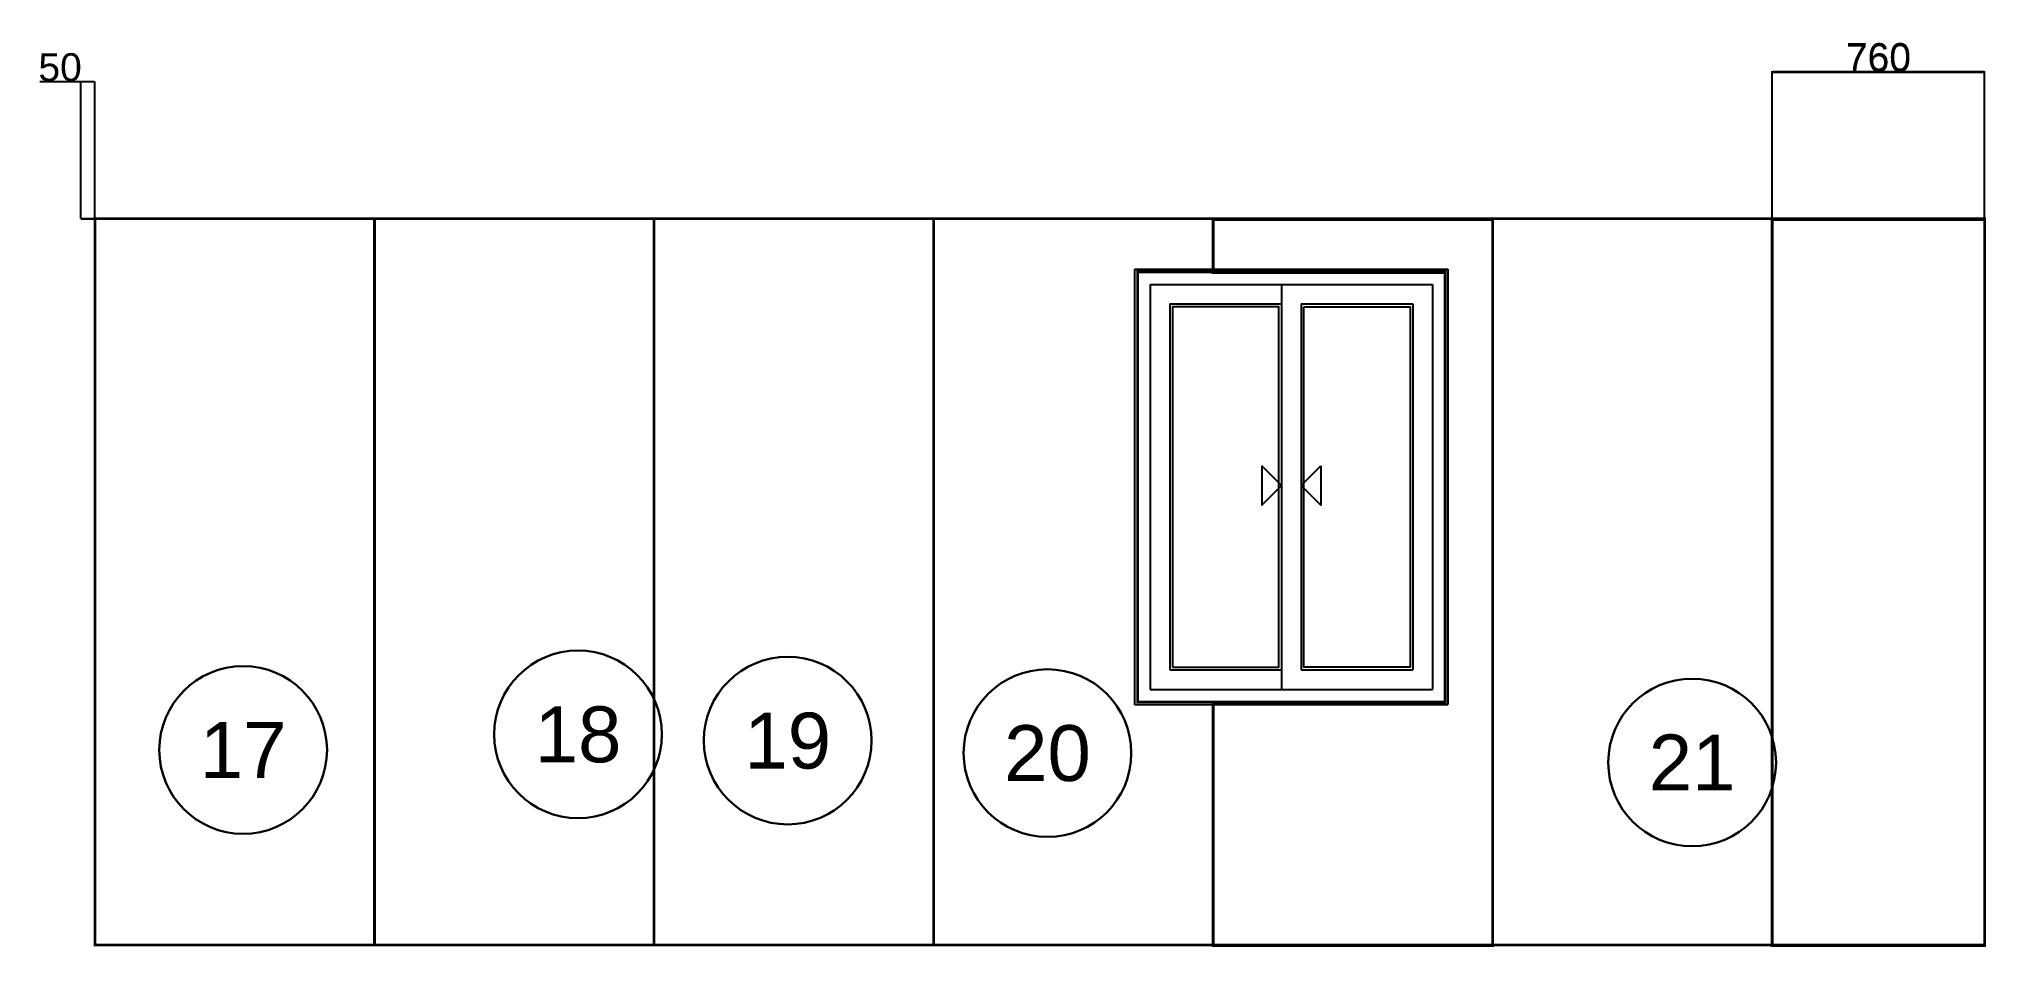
# Model space of a CAD drawing. Header units: millimetres. Extents: x 55547 to 190849, y 191990 to 326950.
# Drawn here: x 164495 to 171460, y 225015 to 228266 of the extents above; entities that cross this region are included whole.
import ezdxf
from ezdxf.enums import TextEntityAlignment as Align

# ---------------------------------------------------------------- set-up
doc = ezdxf.new("R2010")
doc.units = ezdxf.units.MM
doc.linetypes.add('HID', pattern=[3, 2, -1])
doc.layers.get('Defpoints').update_dxf_attribs({"color": 144})
for name, color, linetype in [('000_50T 1pcs', 3, 'Continuous'), ('000_50T 갯수', 2, 'Continuous'), ('000_삭제분', 4, 'Continuous'), ('AA-DWXM-WIND', 4, 'Continuous'), ('WID', 4, 'Continuous')]:
    doc.layers.add(name, color=color, linetype=linetype)
doc.styles.get("Standard").update_dxf_attribs({"font": 'arial.ttf'})
doc.dimstyles.new('ISO-25', dxfattribs={"dimtxt": 2.5, "dimasz": 2.5, "dimexe": 1.25, "dimexo": 0.625, "dimtad": 1, "dimtxsty": 'Standard', "dimcen": 2.5, "dimadec": 0, "dimazin": 0, "dimtfac": 1, "dimtmove": 0, "dimatfit": 3, "dimfxl": 1, "dimarcsym": 0})

msp = doc.modelspace()

# ---------------------------------------------------------------- texts
at = {"layer": '000_50T 갯수', "color": 2, "lineweight": 30}
for s, p in [('17', (165225.205, 225720.661)), ('18', (166423.102, 225776.638)), ('19', (167173.188, 225754.247)), ('20', (168102.397, 225709.466)), ('21', (170408.629, 225675.88))]:
    msp.add_text(s, height=200, dxfattribs=at).set_placement(p, align=Align.MIDDLE_CENTER)

# ---------------------------------------------------------------- blocks, each defined once
blk = doc.blocks.new('*D195')
at = {"layer": '000_50T 1pcs', "color": 0, "lineweight": -2, "transparency": 16777216}
for p, q in [((164645, 227623.1), (164645, 228113.9)), ((164695, 227623.1), (164695, 228113.9)), ((164645, 228112.7), (164498.3, 228112.7)), ((164692.5, 228112.7), (164647.5, 228112.7))]:
    blk.add_line(p, q, dxfattribs=at)
at = {"layer": '000_50T 1pcs', "color": 0, "transparency": 16777216}
for points in [[(164647.5, 228113.1), (164647.5, 228112.3), (164645, 228112.7)], [(164692.5, 228113.1), (164692.5, 228112.3), (164695, 228112.7)]]:
    blk.add_solid(points, dxfattribs=at)
at = {"layer": 'Defpoints', "color": 0, "transparency": 16777216}
for p in [(164645, 228112.7), (164645, 227622.5), (164695, 227622.5)]:
    blk.add_point(p, dxfattribs=at)
at = {"layer": '000_50T 1pcs', "color": 0, "lineweight": 30, "transparency": 16777216, "insert": (164570.4, 228164.4), "char_height": 100, "attachment_point": 5}
blk.add_mtext('50', dxfattribs=at)
blk = doc.blocks.new('*D196')
at = {"layer": '000_50T 1pcs', "color": 0, "lineweight": -2, "transparency": 16777216}
for p, q in [((170695, 227623.1), (170695, 228150.3)), ((171452.5, 228149), (170697.5, 228149)), ((171455, 227623.1), (171455, 228150.3))]:
    blk.add_line(p, q, dxfattribs=at)
at = {"layer": '000_50T 1pcs', "color": 0, "transparency": 16777216}
for points in [[(170697.5, 228149.4), (170697.5, 228148.6), (170695, 228149)], [(171452.5, 228149.4), (171452.5, 228148.6), (171455, 228149)]]:
    blk.add_solid(points, dxfattribs=at)
at = {"layer": 'Defpoints', "color": 0, "transparency": 16777216}
for p in [(170695, 228149), (170695, 227622.5), (171455, 227622.5)]:
    blk.add_point(p, dxfattribs=at)
at = {"layer": '000_50T 1pcs', "color": 0, "lineweight": 30, "transparency": 16777216, "insert": (171075, 228200.7), "char_height": 100, "attachment_point": 5}
blk.add_mtext('760', dxfattribs=at)
blk = doc.blocks.new('*D267')
at = {"layer": '000_삭제분', "color": 0, "lineweight": -2, "transparency": 16777216}
for p, q in [((170695, 227620.6), (170695, 228147.8)), ((171452.5, 228146.5), (170697.5, 228146.5)), ((171455, 227620.6), (171455, 228147.8))]:
    blk.add_line(p, q, dxfattribs=at)
at = {"layer": '000_삭제분', "color": 0, "transparency": 16777216}
for points in [[(170697.5, 228146.9), (170697.5, 228146.1), (170695, 228146.5)], [(171452.5, 228146.9), (171452.5, 228146.1), (171455, 228146.5)]]:
    blk.add_solid(points, dxfattribs=at)
at = {"layer": 'Defpoints', "color": 0, "transparency": 16777216}
for p in [(170695, 228146.5), (170695, 227620), (171455, 227620)]:
    blk.add_point(p, dxfattribs=at)
at = {"layer": '000_삭제분', "color": 0, "lineweight": 30, "transparency": 16777216, "insert": (171075, 228198.2), "char_height": 100, "attachment_point": 5}
blk.add_mtext('760', dxfattribs=at)

# ---------------------------------------------------------------- dimensions: what is measured, and where the dimension line sits
at = {"layer": '000_50T 1pcs', "lineweight": 30}
for base, p1, p2, picture, middle in [((170695.003, 228149.029), (171455.003, 227622.496), (170695.003, 227622.496), '*D196', (171075.003, 228200.711)), ((164645.003, 228112.698), (164695.003, 227622.496), (164645.003, 227622.496), '*D195', (164570.425, 228164.38))]:
    dim = msp.add_linear_dim(base=base, p1=p1, p2=p2, dimstyle='ISO-25', override={"dimtxt": 100}, dxfattribs=at)
    dim.commit()
    dim.dimension.update_dxf_attribs({"geometry": picture, "text_midpoint": middle})
at = {"layer": '000_삭제분', "color": 1, "lineweight": 30}
dim = msp.add_linear_dim(base=(170695.003, 228146.529, 0), p1=(171455.003, 227619.996, 0), p2=(170695.003, 227619.996, 0), dimstyle='ISO-25', override={"dimtxt": 100}, dxfattribs=at)
dim.commit()
dim.dimension.update_dxf_attribs({"geometry": '*D267', "text_midpoint": (171075.003, 228198.211, 0)})

# ---------------------------------------------------------------- linework, layer by layer
at = {"layer": '000_50T 1pcs', "const_width": 10}
for points in [[(164695.003, 227622.496), (164695.003, 225022.496), (165695.003, 225022.496), (165695.003, 227622.496)], [(165695.003, 227622.496), (165695.003, 225022.496), (166695.003, 225022.496), (166695.003, 227622.496)], [(166695.003, 227622.496), (166695.003, 225022.496), (167695.003, 225022.496), (167695.003, 227622.496)], [(169695.003, 227622.496), (169695.003, 225022.496), (170695.003, 225022.496), (170695.003, 227622.496)]]:
    msp.add_lwpolyline(points, close=True, dxfattribs=at)
at = {"layer": '000_50T 1pcs', "lineweight": 30, "const_width": 10}
for points in [[(168695.003, 227622.496), (168695.003, 227432.496), (168425.003, 227432.496), (168425.003, 225892.496), (168695.003, 225892.496), (168695.003, 225022.496), (167695.003, 225022.496), (167695.003, 227622.496)], [(168695.003, 227622.496), (168695.003, 227432.496), (169525.003, 227432.496), (169525.003, 225892.496), (168695.003, 225892.496), (168695.003, 225022.496), (169695.003, 225022.496), (169695.003, 227622.496)], [(171455.003, 227622.496), (170695.003, 227622.496), (170695.003, 225022.496), (171455.003, 225022.496)]]:
    msp.add_lwpolyline(points, close=True, dxfattribs=at)
at = {"layer": '000_50T 1pcs', "lineweight": 30}
msp.add_lwpolyline([(164645.003, 227622.496), (164695.003, 227622.496)], dxfattribs=at)
at = {"layer": '000_50T 갯수', "color": 2, "lineweight": 30}
for centre in [(166423.102, 225776.638), (167173.188, 225754.247), (165225.205, 225720.661), (168102.397, 225709.466), (170408.629, 225675.88)]:
    msp.add_circle(centre, 300, dxfattribs=at)
at = {"layer": '000_삭제분', "color": 1, "lineweight": 30, "const_width": 10, "elevation": 0}
for points in [[(168695.003, 227619.996), (168695.003, 227429.996), (169525.003, 227429.996), (169525.003, 225889.996), (168695.003, 225889.996), (168695.003, 225019.996), (169695.003, 225019.996), (169695.003, 227619.996)], [(171455.003, 227619.996), (170695.003, 227619.996), (170695.003, 225019.996), (171455.003, 225019.996)]]:
    msp.add_lwpolyline(points, close=True, dxfattribs=at)
at = {"layer": 'AA-DWXM-WIND'}
for p, q in [((168425.003, 227432.496), (169525.003, 227432.496)), ((168425.003, 227432.496), (168425.003, 225892.496)), ((169525.003, 227432.496), (169525.003, 225892.496)), ((168470.003, 227387.496), (169480.003, 227387.496)), ((168470.003, 227387.496), (168470.003, 225937.496)), ((168940.003, 227387.496), (168940.003, 225937.496)), ((169480.003, 227387.496), (169480.003, 225937.496)), ((168540.003, 227317.496), (168540.003, 226007.496)), ((168540.003, 227317.496), (168940.003, 227317.496)), ((169010.003, 227317.496), (169410.003, 227317.496)), ((169010.003, 227317.496), (169010.003, 226007.496)), ((169410.003, 227317.496), (169410.003, 226007.496)), ((168540.003, 226007.496), (168940.003, 226007.496)), ((169010.003, 226007.496), (169410.003, 226007.496)), ((168425.003, 225892.496), (169525.003, 225892.496)), ((168470.003, 225937.496), (169480.003, 225937.496))]:
    msp.add_line(p, q, dxfattribs=at)
at = {"layer": 'AA-DWXM-WIND', "color": 7, "linetype": 'HID'}
msp.add_lwpolyline([(168415.003, 227442.496), (169535.003, 227442.496), (169535.003, 225882.496), (168415.003, 225882.496)], close=True, dxfattribs=at)
at = {"layer": 'AA-DWXM-WIND', "color": 8, "linetype": 'Continuous'}
for points in [[(168550.003, 226017.496), (168930.003, 226017.496), (168930.003, 227307.496), (168550.003, 227307.496)], [(169020.003, 227307.496), (169400.003, 227307.496), (169400.003, 226017.496), (169020.003, 226017.496)]]:
    msp.add_lwpolyline(points, close=True, dxfattribs=at)
at = {"layer": 'WID', "color": 7}
for points in [[(168869.292, 226738.206), (168869.292, 226596.785), (168940.003, 226667.496)], [(169080.713, 226738.206), (169080.713, 226596.785), (169010.003, 226667.496)]]:
    msp.add_lwpolyline(points, close=True, dxfattribs=at)

msp.set_redraw_order([(e.dxf.handle, doc.entitydb.next_handle()) for e in msp.query("TEXT MTEXT ATTDEF DIMENSION ARC_DIMENSION")])  # texts and dimensions are drawn at this point

doc.saveas('drawing.dxf')
